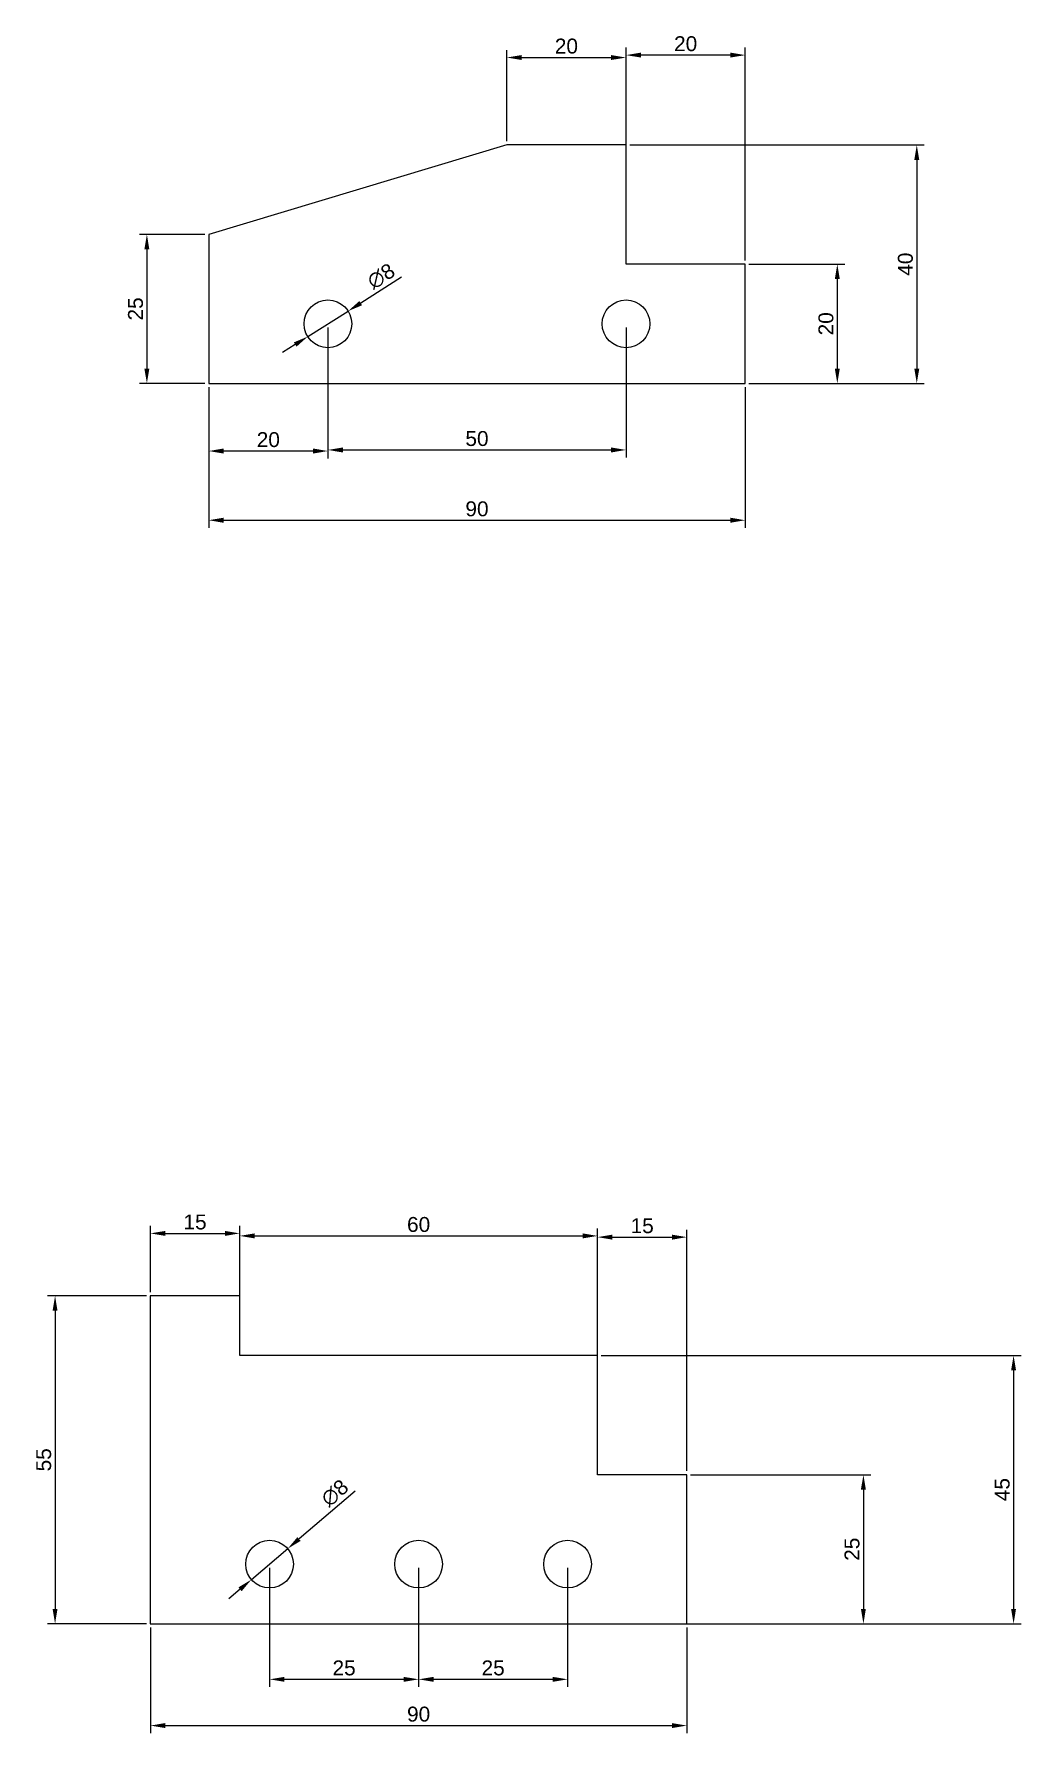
# Model space of a CAD drawing. Header units: centimetres. Extents: x 133 to 1115, y 64 to 390.
# Drawn here: x 949.1 to 1114.6, y 75.7 to 360.7 of the extents above; entities that cross this region are included whole.
import ezdxf

# ---------------------------------------------------------------- set-up
doc = ezdxf.new("R2010")
doc.units = ezdxf.units.CM
doc.styles.get("Standard").update_dxf_attribs({"font": 'arial.ttf'})
doc.dimstyles.new('ISO-25', dxfattribs={"dimtxt": 2.5, "dimasz": 2.5, "dimexe": 1.25, "dimexo": 0.625, "dimtad": 1, "dimtxsty": 'Standard', "dimcen": 2.5, "dimadec": 0, "dimazin": 0, "dimtfac": 1, "dimtmove": 0, "dimatfit": 3, "dimfxl": 1, "dimarcsym": 0})

msp = doc.modelspace()

# ---------------------------------------------------------------- blocks, each defined once
blk = doc.blocks.new('*D27')
at = {"color": 0, "lineweight": -2, "transparency": 16777216}
for p, q in [((1059.22, 119.01), (1089.46, 119.01)), ((1088.21, 116.51), (1088.21, 96.51)), ((1059.22, 94.01), (1089.46, 94.01))]:
    blk.add_line(p, q, dxfattribs=at)
at = {"color": 0, "transparency": 16777216}
for points in [[(1087.79, 116.51), (1088.62, 116.51), (1088.21, 119.01)], [(1087.79, 96.51), (1088.62, 96.51), (1088.21, 94.01)]]:
    blk.add_solid(points, dxfattribs=at)
at = {"layer": 'Defpoints', "color": 0, "transparency": 16777216}
for p in [(1058.6, 119.01), (1058.6, 94.01), (1088.21, 94.01)]:
    blk.add_point(p, dxfattribs=at)
at = {"color": 0, "transparency": 16777216, "insert": (1086.31, 106.51), "char_height": 2.5, "attachment_point": 5, "rotation": 90}
blk.add_mtext('25', dxfattribs=at)
blk = doc.blocks.new('*D28')
at = {"color": 0, "lineweight": -2, "transparency": 16777216}
for p, q in [((1069.01, 322.06), (1085.08, 322.06)), ((1083.83, 319.56), (1083.83, 304.56)), ((1069.01, 302.06), (1085.08, 302.06))]:
    blk.add_line(p, q, dxfattribs=at)
at = {"color": 0, "transparency": 16777216}
for points in [[(1083.41, 319.56), (1084.25, 319.56), (1083.83, 322.06)], [(1083.41, 304.56), (1084.25, 304.56), (1083.83, 302.06)]]:
    blk.add_solid(points, dxfattribs=at)
at = {"layer": 'Defpoints', "color": 0, "transparency": 16777216}
for p in [(1068.39, 322.06), (1068.39, 302.06), (1083.83, 302.06)]:
    blk.add_point(p, dxfattribs=at)
at = {"color": 0, "transparency": 16777216, "insert": (1081.93, 312.06), "char_height": 2.5, "attachment_point": 5, "rotation": 90}
blk.add_mtext('20', dxfattribs=at)
blk = doc.blocks.new('*D29')
at = {"color": 0, "lineweight": -2, "transparency": 16777216}
for p, q in [((1049.01, 342.06), (1098.41, 342.06)), ((1097.16, 339.56), (1097.16, 304.56)), ((1069.01, 302.06), (1098.41, 302.06))]:
    blk.add_line(p, q, dxfattribs=at)
at = {"color": 0, "transparency": 16777216}
for points in [[(1096.75, 339.56), (1097.58, 339.56), (1097.16, 342.06)], [(1096.75, 304.56), (1097.58, 304.56), (1097.16, 302.06)]]:
    blk.add_solid(points, dxfattribs=at)
at = {"layer": 'Defpoints', "color": 0, "transparency": 16777216}
for p in [(1048.39, 342.06), (1068.39, 302.06), (1097.16, 302.06)]:
    blk.add_point(p, dxfattribs=at)
at = {"color": 0, "transparency": 16777216, "insert": (1095.26, 322.06), "char_height": 2.5, "attachment_point": 5, "rotation": 90}
blk.add_mtext('40', dxfattribs=at)
blk = doc.blocks.new('*D30')
at = {"color": 0, "lineweight": -2, "transparency": 16777216}
for p, q in [((1048.39, 322.68), (1048.39, 358.38)), ((1065.89, 357.13), (1050.89, 357.13)), ((1068.39, 322.68), (1068.39, 358.38))]:
    blk.add_line(p, q, dxfattribs=at)
at = {"color": 0, "transparency": 16777216}
for points in [[(1050.89, 357.55), (1050.89, 356.72), (1048.39, 357.13)], [(1065.89, 357.55), (1065.89, 356.72), (1068.39, 357.13)]]:
    blk.add_solid(points, dxfattribs=at)
at = {"layer": 'Defpoints', "color": 0, "transparency": 16777216}
for p in [(1048.39, 357.13), (1048.39, 322.06), (1068.39, 322.06)]:
    blk.add_point(p, dxfattribs=at)
at = {"color": 0, "transparency": 16777216, "insert": (1058.39, 359.03), "char_height": 2.5, "attachment_point": 5}
blk.add_mtext('20', dxfattribs=at)
blk = doc.blocks.new('*D31')
at = {"color": 0, "lineweight": -2, "transparency": 16777216}
for p, q in [((1028.39, 342.68), (1028.39, 357.97)), ((1030.89, 356.72), (1045.89, 356.72)), ((1048.39, 342.68), (1048.39, 357.97))]:
    blk.add_line(p, q, dxfattribs=at)
at = {"color": 0, "transparency": 16777216}
for points in [[(1030.89, 357.14), (1030.89, 356.31), (1028.39, 356.72)], [(1045.89, 357.14), (1045.89, 356.31), (1048.39, 356.72)]]:
    blk.add_solid(points, dxfattribs=at)
at = {"layer": 'Defpoints', "color": 0, "transparency": 16777216}
for p in [(1048.39, 356.72), (1028.39, 342.06), (1048.39, 342.06)]:
    blk.add_point(p, dxfattribs=at)
at = {"color": 0, "transparency": 16777216, "insert": (1038.39, 358.63), "char_height": 2.5, "attachment_point": 5}
blk.add_mtext('20', dxfattribs=at)
blk = doc.blocks.new('*D32')
at = {"color": 0, "lineweight": -2, "transparency": 16777216}
for p, q in [((977.76, 327.06), (966.77, 327.06)), ((968.02, 324.56), (968.02, 304.56)), ((977.76, 302.06), (966.77, 302.06))]:
    blk.add_line(p, q, dxfattribs=at)
at = {"color": 0, "transparency": 16777216}
for points in [[(967.6, 324.56), (968.43, 324.56), (968.02, 327.06)], [(967.6, 304.56), (968.43, 304.56), (968.02, 302.06)]]:
    blk.add_solid(points, dxfattribs=at)
at = {"layer": 'Defpoints', "color": 0, "transparency": 16777216}
for p in [(978.39, 327.06), (968.02, 302.06), (978.39, 302.06)]:
    blk.add_point(p, dxfattribs=at)
at = {"color": 0, "transparency": 16777216, "insert": (966.12, 314.56), "char_height": 2.5, "attachment_point": 5, "rotation": 90}
blk.add_mtext('25', dxfattribs=at)
blk = doc.blocks.new('*D33')
at = {"color": 0, "lineweight": -2, "transparency": 16777216}
for p, q in [((998.39, 311.43), (998.39, 289.47)), ((978.39, 301.43), (978.39, 289.47)), ((995.89, 290.72), (980.89, 290.72))]:
    blk.add_line(p, q, dxfattribs=at)
at = {"color": 0, "transparency": 16777216}
for points in [[(980.89, 291.14), (980.89, 290.3), (978.39, 290.72)], [(995.89, 291.14), (995.89, 290.3), (998.39, 290.72)]]:
    blk.add_solid(points, dxfattribs=at)
at = {"layer": 'Defpoints', "color": 0, "transparency": 16777216}
for p in [(998.39, 312.06), (978.39, 302.06), (978.39, 290.72)]:
    blk.add_point(p, dxfattribs=at)
at = {"color": 0, "transparency": 16777216, "insert": (988.39, 292.62), "char_height": 2.5, "attachment_point": 5}
blk.add_mtext('20', dxfattribs=at)
blk = doc.blocks.new('*D34')
at = {"color": 0, "lineweight": -2, "transparency": 16777216}
for p, q in [((998.39, 311.43), (998.39, 289.65)), ((1048.39, 311.43), (1048.39, 289.65)), ((1000.89, 290.9), (1045.89, 290.9))]:
    blk.add_line(p, q, dxfattribs=at)
at = {"color": 0, "transparency": 16777216}
for points in [[(1000.89, 291.32), (1000.89, 290.48), (998.39, 290.9)], [(1045.89, 291.32), (1045.89, 290.48), (1048.39, 290.9)]]:
    blk.add_solid(points, dxfattribs=at)
at = {"layer": 'Defpoints', "color": 0, "transparency": 16777216}
for p in [(998.39, 312.06), (1048.39, 312.06), (1048.39, 290.9)]:
    blk.add_point(p, dxfattribs=at)
at = {"color": 0, "transparency": 16777216, "insert": (1023.39, 292.8), "char_height": 2.5, "attachment_point": 5}
blk.add_mtext('50', dxfattribs=at)
blk = doc.blocks.new('*D35')
at = {"color": 0, "lineweight": -2, "transparency": 16777216}
for p, q in [((978.39, 301.43), (978.39, 277.86)), ((1068.39, 301.43), (1068.39, 277.86)), ((980.89, 279.11), (1065.89, 279.11))]:
    blk.add_line(p, q, dxfattribs=at)
at = {"color": 0, "transparency": 16777216}
for points in [[(980.89, 279.53), (980.89, 278.69), (978.39, 279.11)], [(1065.89, 279.53), (1065.89, 278.69), (1068.39, 279.11)]]:
    blk.add_solid(points, dxfattribs=at)
at = {"layer": 'Defpoints', "color": 0, "transparency": 16777216}
for p in [(978.39, 302.06), (1068.39, 302.06), (1068.39, 279.11)]:
    blk.add_point(p, dxfattribs=at)
at = {"color": 0, "transparency": 16777216, "insert": (1023.39, 281.01), "char_height": 2.5, "attachment_point": 5}
blk.add_mtext('90', dxfattribs=at)
blk = doc.blocks.new('*D36')
at = {"color": 0, "lineweight": -2, "transparency": 16777216}
for p, q in [((1010.75, 319.86), (1003.89, 315.53)), ((995.01, 309.92), (1001.77, 314.19)), ((992.89, 308.58), (990.78, 307.25))]:
    blk.add_line(p, q, dxfattribs=at)
at = {"color": 0, "transparency": 16777216}
for points in [[(1003.66, 315.88), (1004.11, 315.17), (1001.77, 314.19)], [(992.67, 308.94), (993.12, 308.23), (995.01, 309.92)]]:
    blk.add_solid(points, dxfattribs=at)
at = {"layer": 'Defpoints', "color": 0, "transparency": 16777216}
for p in [(1001.77, 314.19), (995.01, 309.92)]:
    blk.add_point(p, dxfattribs=at)
at = {"color": 0, "transparency": 16777216, "insert": (1007.32, 320.03), "char_height": 2.5, "attachment_point": 5, "rotation": 32.2776}
blk.add_mtext('∅8', dxfattribs=at)
blk = doc.blocks.new('*D37')
at = {"color": 0, "lineweight": -2, "transparency": 16777216}
for p, q in [((1002.97, 116.26), (993.54, 108.23)), ((985.55, 101.42), (991.64, 106.61)), ((983.65, 99.79), (981.75, 98.17))]:
    blk.add_line(p, q, dxfattribs=at)
at = {"color": 0, "transparency": 16777216}
for points in [[(993.27, 108.54), (993.81, 107.91), (991.64, 106.61)], [(983.38, 100.11), (983.92, 99.48), (985.55, 101.42)]]:
    blk.add_solid(points, dxfattribs=at)
at = {"layer": 'Defpoints', "color": 0, "transparency": 16777216}
for p in [(991.64, 106.61), (985.55, 101.42)]:
    blk.add_point(p, dxfattribs=at)
at = {"color": 0, "transparency": 16777216, "insert": (999.55, 115.94), "char_height": 2.5, "attachment_point": 5, "rotation": 40.444}
blk.add_mtext('∅8', dxfattribs=at)
blk = doc.blocks.new('*D38')
at = {"color": 0, "lineweight": -2, "transparency": 16777216}
for p, q in [((967.97, 149.01), (951.37, 149.01)), ((952.62, 146.51), (952.62, 96.51)), ((967.97, 94.01), (951.37, 94.01))]:
    blk.add_line(p, q, dxfattribs=at)
at = {"color": 0, "transparency": 16777216}
for points in [[(952.2, 146.51), (953.03, 146.51), (952.62, 149.01)], [(952.2, 96.51), (953.03, 96.51), (952.62, 94.01)]]:
    blk.add_solid(points, dxfattribs=at)
at = {"layer": 'Defpoints', "color": 0, "transparency": 16777216}
for p in [(968.6, 149.01), (952.62, 94.01), (968.6, 94.01)]:
    blk.add_point(p, dxfattribs=at)
at = {"color": 0, "transparency": 16777216, "insert": (950.72, 121.51), "char_height": 2.5, "attachment_point": 5, "rotation": 90}
blk.add_mtext('55', dxfattribs=at)
blk = doc.blocks.new('*D39')
at = {"color": 0, "lineweight": -2, "transparency": 16777216}
for p, q in [((968.6, 149.64), (968.6, 160.74)), ((983.6, 149.64), (983.6, 160.74)), ((971.1, 159.49), (981.1, 159.49))]:
    blk.add_line(p, q, dxfattribs=at)
at = {"color": 0, "transparency": 16777216}
for points in [[(971.1, 159.9), (971.1, 159.07), (968.6, 159.49)], [(981.1, 159.9), (981.1, 159.07), (983.6, 159.49)]]:
    blk.add_solid(points, dxfattribs=at)
at = {"layer": 'Defpoints', "color": 0, "transparency": 16777216}
for p in [(983.6, 159.49), (968.6, 149.01), (983.6, 149.01)]:
    blk.add_point(p, dxfattribs=at)
at = {"color": 0, "transparency": 16777216, "insert": (976.1, 161.39), "char_height": 2.5, "attachment_point": 5}
blk.add_mtext('15', dxfattribs=at)
blk = doc.blocks.new('*D40')
at = {"color": 0, "lineweight": -2, "transparency": 16777216}
for p, q in [((983.6, 139.64), (983.6, 160.32)), ((1043.6, 139.64), (1043.6, 160.32)), ((986.1, 159.07), (1041.1, 159.07))]:
    blk.add_line(p, q, dxfattribs=at)
at = {"color": 0, "transparency": 16777216}
for points in [[(986.1, 159.49), (986.1, 158.65), (983.6, 159.07)], [(1041.1, 159.49), (1041.1, 158.65), (1043.6, 159.07)]]:
    blk.add_solid(points, dxfattribs=at)
at = {"layer": 'Defpoints', "color": 0, "transparency": 16777216}
for p in [(1043.6, 159.07), (983.6, 139.01), (1043.6, 139.01)]:
    blk.add_point(p, dxfattribs=at)
at = {"color": 0, "transparency": 16777216, "insert": (1013.6, 160.97), "char_height": 2.5, "attachment_point": 5}
blk.add_mtext('60', dxfattribs=at)
blk = doc.blocks.new('*D41')
at = {"color": 0, "lineweight": -2, "transparency": 16777216}
for p, q in [((1043.6, 119.64), (1043.6, 160.11)), ((1058.6, 119.64), (1058.6, 160.11)), ((1046.1, 158.86), (1056.1, 158.86))]:
    blk.add_line(p, q, dxfattribs=at)
at = {"color": 0, "transparency": 16777216}
for points in [[(1046.1, 159.28), (1046.1, 158.44), (1043.6, 158.86)], [(1056.1, 159.28), (1056.1, 158.44), (1058.6, 158.86)]]:
    blk.add_solid(points, dxfattribs=at)
at = {"layer": 'Defpoints', "color": 0, "transparency": 16777216}
for p in [(1058.6, 158.86), (1043.6, 119.01), (1058.6, 119.01)]:
    blk.add_point(p, dxfattribs=at)
at = {"color": 0, "transparency": 16777216, "insert": (1051.1, 160.76), "char_height": 2.5, "attachment_point": 5}
blk.add_mtext('15', dxfattribs=at)
blk = doc.blocks.new('*D42')
at = {"color": 0, "lineweight": -2, "transparency": 16777216}
for p, q in [((1044.22, 139.01), (1114.65, 139.01)), ((1113.4, 136.51), (1113.4, 96.51)), ((1056.17, 94.01), (1114.65, 94.01))]:
    blk.add_line(p, q, dxfattribs=at)
at = {"color": 0, "transparency": 16777216}
for points in [[(1112.98, 136.51), (1113.81, 136.51), (1113.4, 139.01)], [(1112.98, 96.51), (1113.81, 96.51), (1113.4, 94.01)]]:
    blk.add_solid(points, dxfattribs=at)
at = {"layer": 'Defpoints', "color": 0, "transparency": 16777216}
for p in [(1043.6, 139.01), (1055.54, 94.01), (1113.4, 94.01)]:
    blk.add_point(p, dxfattribs=at)
at = {"color": 0, "transparency": 16777216, "insert": (1111.5, 116.51), "char_height": 2.5, "attachment_point": 5, "rotation": 90}
blk.add_mtext('45', dxfattribs=at)
blk = doc.blocks.new('*D43')
at = {"color": 0, "lineweight": -2, "transparency": 16777216}
for p, q in [((988.6, 103.39), (988.6, 83.44)), ((1013.6, 103.39), (1013.6, 83.44)), ((991.1, 84.69), (1011.1, 84.69))]:
    blk.add_line(p, q, dxfattribs=at)
at = {"color": 0, "transparency": 16777216}
for points in [[(991.1, 85.1), (991.1, 84.27), (988.6, 84.69)], [(1011.1, 85.1), (1011.1, 84.27), (1013.6, 84.69)]]:
    blk.add_solid(points, dxfattribs=at)
at = {"layer": 'Defpoints', "color": 0, "transparency": 16777216}
for p in [(988.6, 104.01), (1013.6, 104.01), (1013.6, 84.69)]:
    blk.add_point(p, dxfattribs=at)
at = {"color": 0, "transparency": 16777216, "insert": (1001.1, 86.59), "char_height": 2.5, "attachment_point": 5}
blk.add_mtext('25', dxfattribs=at)
blk = doc.blocks.new('*D44')
at = {"color": 0, "lineweight": -2, "transparency": 16777216}
for p, q in [((1013.6, 103.39), (1013.6, 83.44)), ((1038.6, 103.39), (1038.6, 83.44)), ((1016.1, 84.69), (1036.1, 84.69))]:
    blk.add_line(p, q, dxfattribs=at)
at = {"color": 0, "transparency": 16777216}
for points in [[(1016.1, 85.1), (1016.1, 84.27), (1013.6, 84.69)], [(1036.1, 85.1), (1036.1, 84.27), (1038.6, 84.69)]]:
    blk.add_solid(points, dxfattribs=at)
at = {"layer": 'Defpoints', "color": 0, "transparency": 16777216}
for p in [(1013.6, 104.01), (1038.6, 104.01), (1038.6, 84.69)]:
    blk.add_point(p, dxfattribs=at)
at = {"color": 0, "transparency": 16777216, "insert": (1026.1, 86.59), "char_height": 2.5, "attachment_point": 5}
blk.add_mtext('25', dxfattribs=at)
blk = doc.blocks.new('*D45')
at = {"color": 0, "lineweight": -2, "transparency": 16777216}
for p, q in [((968.6, 93.39), (968.6, 75.68)), ((1058.6, 93.39), (1058.6, 75.68)), ((971.1, 76.93), (1056.1, 76.93))]:
    blk.add_line(p, q, dxfattribs=at)
at = {"color": 0, "transparency": 16777216}
for points in [[(971.1, 77.35), (971.1, 76.52), (968.6, 76.93)], [(1056.1, 77.35), (1056.1, 76.52), (1058.6, 76.93)]]:
    blk.add_solid(points, dxfattribs=at)
at = {"layer": 'Defpoints', "color": 0, "transparency": 16777216}
for p in [(968.6, 94.01), (1058.6, 94.01), (1058.6, 76.93)]:
    blk.add_point(p, dxfattribs=at)
at = {"color": 0, "transparency": 16777216, "insert": (1013.6, 78.84), "char_height": 2.5, "attachment_point": 5}
blk.add_mtext('90', dxfattribs=at)

# ---------------------------------------------------------------- dimensions: what is measured, and where the dimension line sits
at = {"color": 242, "true_color": 0xcd2027, "transparency": 33554687}
for base, p1, p2, picture, middle in [((1048.39, 356.725), (1028.39, 342.056), (1048.39, 342.056), '*D31', (1038.39, 358.626)), ((1048.39, 357.132), (1068.39, 322.056), (1048.39, 322.056), '*D30', (1058.39, 359.033)), ((978.39, 290.719), (998.39, 312.056), (978.39, 302.056), '*D33', (988.39, 292.621)), ((1048.39, 290.901), (998.39, 312.056), (1048.39, 312.056), '*D34', (1023.39, 292.802)), ((1068.39, 279.11), (978.39, 302.056), (1068.39, 302.056), '*D35', (1023.39, 281.011)), ((983.596, 159.488), (968.596, 149.011), (983.596, 149.011), '*D39', (976.096, 161.389)), ((1043.596, 159.069), (983.596, 139.011), (1043.596, 139.011), '*D40', (1013.596, 160.97)), ((1058.596, 158.859), (1043.596, 119.011), (1058.596, 119.011), '*D41', (1051.096, 160.76)), ((1013.596, 84.686), (988.596, 104.011), (1013.596, 104.011), '*D43', (1001.096, 86.588)), ((1038.596, 84.686), (1013.596, 104.011), (1038.596, 104.011), '*D44', (1026.096, 86.588)), ((1058.596, 76.934), (968.596, 94.011), (1058.596, 94.011), '*D45', (1013.596, 78.835))]:
    dim = msp.add_linear_dim(base=base, p1=p1, p2=p2, dimstyle='ISO-25', dxfattribs=at)
    dim.commit()
    dim.dimension.update_dxf_attribs({"geometry": picture, "text_midpoint": middle})
for base, p1, p2, picture, middle in [((1097.164, 302.056), (1048.39, 342.056), (1068.39, 302.056), '*D29', (1095.262, 322.056)), ((968.018, 302.056), (978.39, 327.056), (978.39, 302.056), '*D32', (966.117, 314.556)), ((1083.831, 302.056), (1068.39, 322.056), (1068.39, 302.056), '*D28', (1081.93, 312.056)), ((952.618, 94.011), (968.596, 149.011), (968.596, 94.011), '*D38', (950.722, 121.511)), ((1113.396, 94.011), (1043.596, 139.011), (1055.541, 94.011), '*D42', (1111.499, 116.511)), ((1088.207, 94.011), (1058.596, 119.011), (1058.596, 94.011), '*D27', (1086.305, 106.511))]:
    dim = msp.add_linear_dim(base=base, p1=p1, p2=p2, angle=90, dimstyle='ISO-25', dxfattribs=at)
    dim.commit()
    dim.dimension.update_dxf_attribs({"geometry": picture, "text_midpoint": middle})
dim = msp.add_diameter_dim_2p(p1=(995.008, 309.92), p2=(1001.772, 314.192), dimstyle='ISO-25', dxfattribs=at)
dim.commit()
dim.dimension.update_dxf_attribs({"geometry": '*D36', "text_midpoint": (1007.319, 320.028)})
dim = msp.add_diameter_dim_2p(p1=(985.552, 101.416), p2=(991.64, 106.606), dimstyle='ISO-25', dxfattribs=at)
dim.commit()
dim.dimension.update_dxf_attribs({"geometry": '*D37', "text_midpoint": (1000.83, 114.439), "dimtype": 163})

# ---------------------------------------------------------------- linework, layer by layer
at = {"transparency": 33554687}
for p, q in [((1028.39, 342.056), (978.39, 327.056)), ((1048.39, 342.056), (1028.39, 342.056)), ((1048.39, 322.056), (1048.39, 342.056)), ((978.39, 327.056), (978.39, 302.056)), ((1068.39, 322.056), (1048.39, 322.056)), ((1068.39, 302.056), (1068.39, 322.056)), ((978.39, 302.056), (1068.39, 302.056)), ((968.596, 149.011), (968.596, 94.011)), ((983.596, 149.011), (968.596, 149.011)), ((983.596, 139.011), (983.596, 149.011)), ((1043.596, 139.011), (983.596, 139.011)), ((1043.596, 119.011), (1043.596, 139.011)), ((1058.596, 119.011), (1043.596, 119.011)), ((1058.596, 94.011), (1058.596, 119.011)), ((968.596, 94.011), (1058.596, 94.011))]:
    msp.add_line(p, q, dxfattribs=at)
for centre in [(998.39, 312.056), (1048.39, 312.056), (988.596, 104.011), (1013.596, 104.011), (1038.596, 104.011)]:
    msp.add_circle(centre, 4, dxfattribs=at)

msp.set_redraw_order([(e.dxf.handle, doc.entitydb.next_handle()) for e in msp.query("TEXT MTEXT ATTDEF DIMENSION ARC_DIMENSION")])  # texts and dimensions are drawn at this point

doc.saveas('drawing.dxf')
